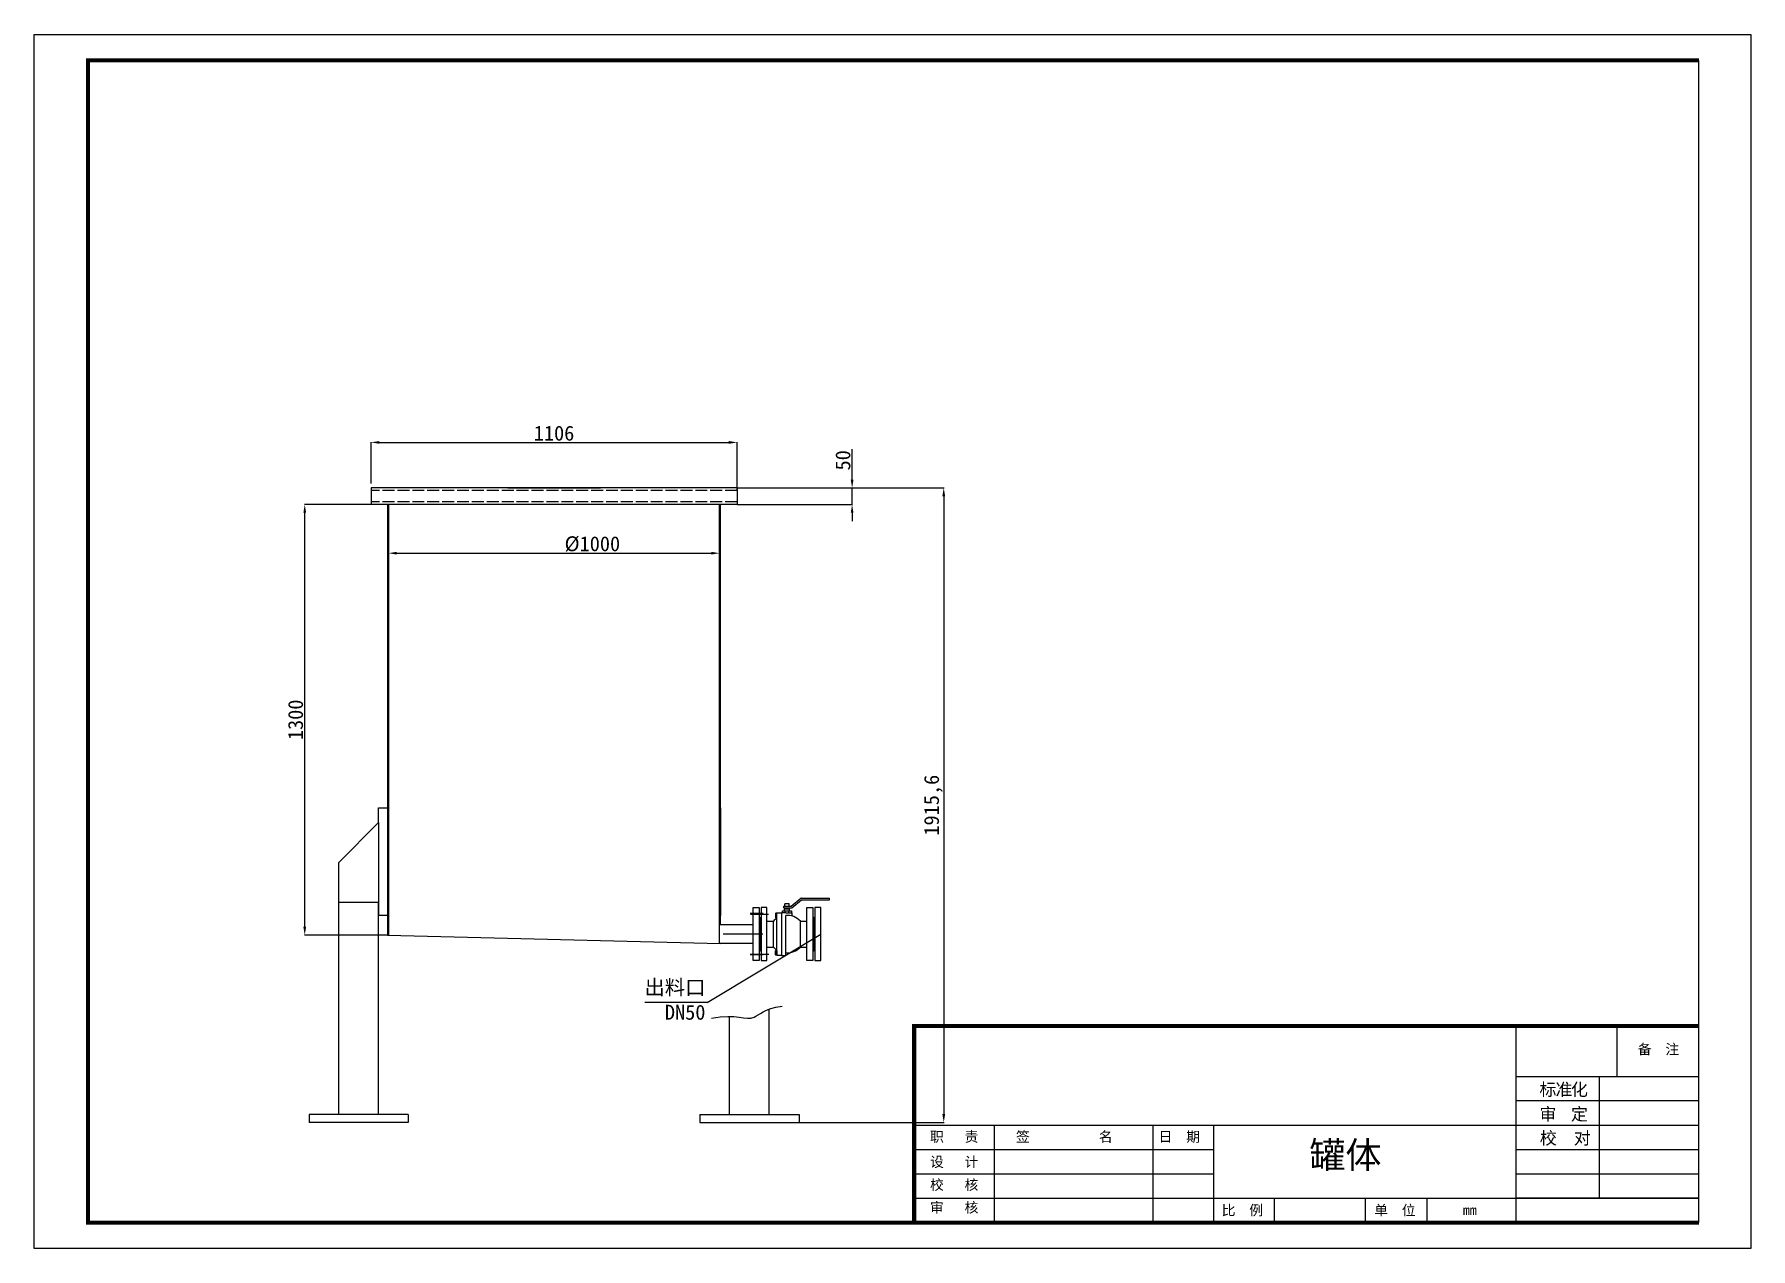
# Model space of a CAD drawing. Header units: millimetres. Extents: x 2128 to 23460, y -18769 to 2996.
# Drawn here: x 13130 to 18315, y -14267 to -10600 of the extents above; entities that cross this region are included whole.
import ezdxf

# ---------------------------------------------------------------- set-up
doc = ezdxf.new("R2010")
doc.units = ezdxf.units.MM
doc.linetypes.add('ACAD_ISO02W100', pattern=[15, 12, -3])
doc.linetypes.add('ACAD_ISO04W100', pattern=[30, 24, -3, 0, -3])
for name, color, linetype in [('中心线', 1, 'ACAD_ISO04W100'), ('标注', 6, 'Continuous'), ('注释', 3, 'Continuous'), ('虚线', 7, 'ACAD_ISO02W100'), ('轴线', 1, 'ACAD_ISO04W100')]:
    doc.layers.add(name, color=color, linetype=linetype)
doc.layers.add('标注线', color=7, linetype='Continuous', lineweight=9)
doc.styles.get("Standard").update_dxf_attribs({"font": ''})
doc.styles.add('STYLE1', font='')
doc.styles.get('Standard').set_extended_font_data('SimSun')
doc.styles.get('STYLE1').set_extended_font_data('FangSong_GB2312')
doc.dimstyles.new('ISO-25', dxfattribs={"dimtxt": 45, "dimasz": 25, "dimexe": 1.25, "dimexo": 0.625, "dimgap": 5, "dimtad": 1, "dimtxsty": 'Standard', "dimcen": 2.5, "dimadec": 0, "dimazin": 0, "dimtfac": 1, "dimtmove": 0, "dimatfit": 3, "dimfxl": 0, "dimarcsym": 0})

msp = doc.modelspace()

# ---------------------------------------------------------------- texts
at = {"linetype": 'Continuous', "lineweight": -3, "char_height": 30.64964, "attachment_point": 1}
for s, insert, width in [('{\\fSimSun|b0|i0|c134|p54;备  注}', (17973.817, -13649.189), 410.52998), ('{\\fSimSun|b0|i0|c134|p54;职   责}', (15835.543, -13913.263), 283.58211), ('{\\fSimSun|b0|i0|c134|p54;签          名}', (16095.121, -13913.263), 356.97555), ('{\\fSimSun|b0|i0|c134|p54;日  期}', (16526.087, -13913.263), 283.58211), ('{\\fSimSun|b0|i0|c134|p54;设   计   }', (15835.543, -13989.265), 283.58211), ('{\\fSimSun|b0|i0|c134|p54;校   核   }', (15835.543, -14058.267), 283.58211), ('{\\fSimSun|b0|i0|c134|p54;审   核   }', (15835.543, -14127.019), 283.58211), ('{\\fSimSun|b0|i0|c134|p54;比  例}', (16716.604, -14135.256), 283.58211), ('{\\fSimSun|b0|i0|c134|p54;单  位}', (17177.356, -14135.256), 283.58211), ('{\\fSimSun|b0|i0|c134|p2;mm}', (17445.58, -14134.516), 283.58211)]:
    msp.add_mtext(s, dxfattribs=dict(at, insert=insert, width=width))
at = {"layer": '标注', "insert": (16981.41, -13943.868), "char_height": 80, "attachment_point": 1}
msp.add_mtext_dynamic_manual_height_columns('{\\C0;罐体}', width=913.33857, gutter_width=12.5, heights=[0], dxfattribs=at)
at = {"layer": '标注线', "color": 7, "ltscale": 0.13, "attachment_point": 1, "style": 'STYLE1'}
for s, insert, char_height, width in [('标', (17676.7, -13767.324), 37.736, 47.23771), ('准', (17725.215, -13767.324), 37.736, 47.23771), ('化', (17771.622, -13767.324), 37.736, 47.23771), ('审', (17676.7, -13841.549), 37.736, 47.23771), ('定', (17771.622, -13841.549), 37.736, 47.23771), ('校  对', (17677.727, -13913.901), 37.7359, 190.2792)]:
    msp.add_mtext(s, dxfattribs=dict(at, insert=insert, char_height=char_height, width=width))
at = {"layer": '注释', "insert": (15157.118, -13455.317), "char_height": 45, "attachment_point": 3}
msp.add_mtext_dynamic_manual_height_columns('出料口\\PDN50', width=188.80723, gutter_width=12.5, heights=[0], dxfattribs=at)

# ---------------------------------------------------------------- blocks, each defined once
blk = doc.blocks.new('*D63')
at = {"layer": 'Defpoints', "color": 0, "transparency": 16777216}
for p in [(15199.8, -12166.8), (14199.8, -12276.5), (15199.8, -12270.5)]:
    blk.add_point(p, dxfattribs=at)
at = {"layer": '标注', "color": 0, "lineweight": -2, "transparency": 16777216}
for p, q in [((14199.8, -12275.8), (14199.8, -12165.6)), ((14224.8, -12166.8), (15174.8, -12166.8)), ((15199.8, -12269.9), (15199.8, -12165.6))]:
    blk.add_line(p, q, dxfattribs=at)
at = {"layer": '标注', "color": 0, "transparency": 16777216}
for points in [[(14224.8, -12162.6), (14224.8, -12171), (14199.8, -12166.8)], [(15174.8, -12162.6), (15174.8, -12171), (15199.8, -12166.8)]]:
    blk.add_solid(points, dxfattribs=at)
at = {"layer": '标注', "color": 0, "transparency": 16777216, "insert": (14815.5, -12139.3), "char_height": 45, "attachment_point": 5}
blk.add_mtext('%%C1000', dxfattribs=at)
blk = doc.blocks.new('*D64')
at = {"layer": 'Defpoints', "color": 0, "transparency": 16777216}
for p in [(13946.6, -12019.9), (14146.8, -12019.9), (14196.8, -13319.9)]:
    blk.add_point(p, dxfattribs=at)
at = {"layer": '标注', "color": 0, "lineweight": -2, "transparency": 16777216}
for p, q in [((14146.2, -12019.9), (13945.4, -12019.9)), ((13946.6, -13294.9), (13946.6, -12044.9)), ((14196.2, -13319.9), (13945.4, -13319.9))]:
    blk.add_line(p, q, dxfattribs=at)
at = {"layer": '标注', "color": 0, "transparency": 16777216}
for points in [[(13942.5, -12044.9), (13950.8, -12044.9), (13946.6, -12019.9)], [(13942.5, -13294.9), (13950.8, -13294.9), (13946.6, -13319.9)]]:
    blk.add_solid(points, dxfattribs=at)
at = {"layer": '标注', "color": 0, "transparency": 16777216, "insert": (13919.1, -12669.9), "char_height": 45, "attachment_point": 5, "rotation": 90}
blk.add_mtext('1300', dxfattribs=at)
blk = doc.blocks.new('*D65')
at = {"color": 0, "lineweight": -2, "transparency": 16777216}
for p, q in [((14146.8, -11956.1), (14146.8, -11831.1)), ((14171.8, -11832.3), (15227.8, -11832.3)), ((15252.8, -11977.3), (15252.8, -11831.1))]:
    blk.add_line(p, q, dxfattribs=at)
at = {"color": 0, "transparency": 16777216}
for points in [[(14171.8, -11828.2), (14171.8, -11836.5), (14146.8, -11832.3)], [(15227.8, -11828.2), (15227.8, -11836.5), (15252.8, -11832.3)]]:
    blk.add_solid(points, dxfattribs=at)
at = {"layer": 'Defpoints', "color": 0, "transparency": 16777216}
for p in [(15252.8, -11832.3), (14146.8, -11956.7), (15252.8, -11977.9)]:
    blk.add_point(p, dxfattribs=at)
at = {"color": 0, "transparency": 16777216, "insert": (14699.8, -11804.8), "char_height": 45, "attachment_point": 5}
blk.add_mtext('1106', dxfattribs=at)
blk = doc.blocks.new('*D66')
at = {"color": 0, "lineweight": -2, "transparency": 16777216}
for p, q in [((15600.2, -11944.9), (15600.2, -11852.9)), ((15253.4, -11969.9), (15601.5, -11969.9)), ((15600.2, -12019.9), (15600.2, -11969.9)), ((15253.4, -12019.9), (15601.5, -12019.9)), ((15600.2, -12044.9), (15600.2, -12069.9))]:
    blk.add_line(p, q, dxfattribs=at)
at = {"color": 0, "transparency": 16777216}
for points in [[(15596.1, -11944.9), (15604.4, -11944.9), (15600.2, -11969.9)], [(15596.1, -12044.9), (15604.4, -12044.9), (15600.2, -12019.9)]]:
    blk.add_solid(points, dxfattribs=at)
at = {"layer": 'Defpoints', "color": 0, "transparency": 16777216}
for p in [(15252.8, -11969.9), (15600.2, -11969.9), (15252.8, -12019.9)]:
    blk.add_point(p, dxfattribs=at)
at = {"color": 0, "transparency": 16777216, "insert": (15572.7, -11886.4), "char_height": 45, "attachment_point": 5, "rotation": 90}
blk.add_mtext('50', dxfattribs=at)
blk = doc.blocks.new('*D67')
at = {"color": 0, "lineweight": -2, "transparency": 16777216}
for p, q in [((15254.1, -11969.9), (15878.4, -11969.9)), ((15877.1, -11994.9), (15877.1, -13860.5)), ((15440.7, -13885.5), (15878.4, -13885.5))]:
    blk.add_line(p, q, dxfattribs=at)
at = {"color": 0, "transparency": 16777216}
for points in [[(15872.9, -11994.9), (15881.3, -11994.9), (15877.1, -11969.9)], [(15872.9, -13860.5), (15881.3, -13860.5), (15877.1, -13885.5)]]:
    blk.add_solid(points, dxfattribs=at)
at = {"layer": 'Defpoints', "color": 0, "transparency": 16777216}
for p in [(15253.4, -11969.9), (15440.1, -13885.5), (15877.1, -13885.5)]:
    blk.add_point(p, dxfattribs=at)
at = {"color": 0, "transparency": 16777216, "insert": (15845.9, -12927.7), "char_height": 45, "attachment_point": 5, "rotation": 90}
blk.add_mtext('1915,6', dxfattribs=at)

# ---------------------------------------------------------------- dimensions: what is measured, and where the dimension line sits
at = {"color": 3}
dim = msp.add_linear_dim(base=(15252.815, -11832.332), p1=(14146.815, -11956.75), p2=(15252.815, -11977.917), dimstyle='ISO-25', dxfattribs=at)
dim.commit()
dim.dimension.update_dxf_attribs({"geometry": '*D65', "text_midpoint": (14699.815, -11804.832)})
for base, p1, p2, picture, middle in [((15600.239, -11969.917), (15252.815, -12019.917), (15252.815, -11969.917), '*D66', (15572.739, -11886.417)), ((15877.106, -13885.516), (15253.44, -11969.917), (15440.081, -13885.516), '*D67', (15845.856, -12927.716))]:
    dim = msp.add_linear_dim(base=base, p1=p1, p2=p2, angle=90, dimstyle='ISO-25', dxfattribs=at)
    dim.commit()
    dim.dimension.update_dxf_attribs({"geometry": picture, "text_midpoint": middle})
at = {"layer": '标注'}
dim = msp.add_linear_dim(base=(13946.645, -12019.917), p1=(14196.815, -13319.917), p2=(14146.815, -12019.917), angle=90, dimstyle='ISO-25', dxfattribs=at)
dim.commit()
dim.dimension.update_dxf_attribs({"geometry": '*D64', "text_midpoint": (13919.145, -12669.917)})
dim = msp.add_linear_dim(base=(15199.815, -12166.8), p1=(14199.815, -12276.471), p2=(15199.815, -12270.543), text='%%C<>', dimstyle='ISO-25', dxfattribs=at)
dim.commit()
dim.dimension.update_dxf_attribs({"geometry": '*D63', "text_midpoint": (14815.45, -12166.8), "dimtype": 160})

# ---------------------------------------------------------------- linework, layer by layer
for p, q in [((18158.621, -14187.752), (18158.621, -10679.085)), ((15252.815, -11969.917), (14146.815, -11969.917)), ((14146.815, -11969.917), (14146.815, -12019.917)), ((14699.815, -11969.917), (14724.815, -11969.917)), ((15252.815, -11969.917), (15252.815, -12019.917)), ((15252.815, -12019.917), (14146.815, -12019.917)), ((14196.815, -12019.917), (14196.815, -13319.917)), ((14199.815, -12019.917), (14199.815, -13319.994)), ((14199.815, -12019.917), (14199.815, -13319.917)), ((15199.815, -13345.444), (15199.815, -12019.917)), ((15202.815, -13288.444), (15202.815, -12019.917)), ((14169.544, -12980.235), (14169.544, -12935.168)), ((14169.544, -12935.168), (14196.815, -12935.168)), ((14196.815, -12935.168), (14196.815, -13260.504)), ((15202.815, -12935.168), (15202.815, -13260.504)), ((14169.544, -12980.235), (14049.544, -13100.235)), ((14169.544, -12980.235), (14169.544, -13230.595)), ((14049.548, -13861.516), (14049.544, -13100.235)), ((14049.544, -13220.235), (14169.544, -13220.235)), ((14169.548, -13861.516), (14169.544, -13220.235)), ((14169.544, -13220.235), (14169.544, -13260.504)), ((15416.526, -13232.232), (15445.269, -13208.294)), ((15418.336, -13237.232), (15447.357, -13213.062)), ((15445.909, -13208.062), (15532.419, -13208.062)), ((15447.357, -13213.062), (15532.419, -13213.062)), ((15532.419, -13213.062), (15532.419, -13208.062)), ((14196.815, -13260.504), (14169.544, -13260.504)), ((15301.082, -13396.944), (15301.082, -13236.944)), ((15301.082, -13236.944), (15319.082, -13236.944)), ((15319.082, -13236.944), (15319.082, -13396.944)), ((15343.082, -13236.944), (15325.082, -13236.944)), ((15325.082, -13236.944), (15325.082, -13396.944)), ((15343.082, -13396.944), (15343.082, -13236.944)), ((15369.444, -13257.475), (15371.885, -13257.475)), ((15369.444, -13264.377), (15371.885, -13264.377)), ((15389.733, -13252.866), (15389.733, -13246.551)), ((15389.733, -13246.551), (15417.352, -13246.551)), ((15393.545, -13232.232), (15416.526, -13232.232)), ((15393.545, -13237.232), (15393.545, -13232.232)), ((15393.545, -13237.232), (15418.336, -13237.232)), ((15395.797, -13246.551), (15395.797, -13240.302)), ((15395.797, -13240.302), (15411.288, -13240.302)), ((15396.956, -13232.232), (15396.956, -13225.907)), ((15410.129, -13225.907), (15396.956, -13225.907)), ((15398.073, -13252.866), (15398.073, -13246.551)), ((15398.949, -13240.302), (15398.949, -13237.232)), ((15400.09, -13252.866), (15419.595, -13252.866)), ((15408.136, -13240.302), (15408.136, -13237.232)), ((15409.012, -13252.866), (15409.012, -13246.551)), ((15410.129, -13232.232), (15410.129, -13225.907)), ((15411.288, -13246.551), (15411.288, -13240.302)), ((15417.352, -13246.551), (15417.352, -13252.866)), ((15419.595, -13262.546), (15419.595, -13252.866)), ((15463.549, -13396.944), (15463.549, -13236.944)), ((15463.549, -13236.944), (15481.549, -13236.944)), ((15481.549, -13236.944), (15481.549, -13396.944)), ((15505.549, -13236.944), (15487.549, -13236.944)), ((15487.549, -13236.944), (15487.549, -13396.944)), ((15505.549, -13396.944), (15505.549, -13236.944)), ((14196.815, -13319.917), (15202.815, -13345.521)), ((15300.753, -13288.444), (15199.815, -13288.444)), ((15343.082, -13277.47), (15362.56, -13277.47)), ((15362.56, -13356.418), (15362.56, -13277.47)), ((15443.948, -13277.47), (15463.549, -13277.47)), ((15444.159, -13356.418), (15444.159, -13277.47)), ((15300.753, -13345.444), (15199.815, -13345.444)), ((15202.815, -13345.521), (15202.815, -13345.444)), ((15343.082, -13356.418), (15362.56, -13356.418)), ((15369.444, -13369.512), (15371.885, -13369.512)), ((15369.444, -13376.414), (15371.885, -13376.414)), ((15444.159, -13356.418), (15463.549, -13356.418)), ((15301.082, -13379.444), (15301.082, -13379.444)), ((15319.082, -13396.944), (15301.082, -13396.944)), ((15325.082, -13396.944), (15343.082, -13396.944)), ((15343.082, -13379.444), (15343.082, -13379.444)), ((15463.549, -13379.444), (15463.549, -13379.444)), ((15481.549, -13396.944), (15463.549, -13396.944)), ((15487.549, -13396.944), (15505.549, -13396.944)), ((15505.549, -13379.444), (15505.549, -13379.444)), ((15230.081, -13861.516), (15230.085, -13565.378)), ((15350.081, -13861.516), (15350.085, -13543.392)), ((17606.539, -13746.398), (18158.621, -13746.398)), ((14259.548, -13861.516), (13959.548, -13861.516)), ((13959.548, -13861.516), (13959.548, -13885.516)), ((14259.548, -13885.516), (13959.548, -13885.516)), ((14259.548, -13861.516), (14259.548, -13885.516)), ((15140.081, -13861.516), (15440.081, -13861.516)), ((15140.081, -13861.516), (15140.081, -13885.516)), ((15140.081, -13885.516), (15440.081, -13885.516)), ((15440.081, -13861.516), (15440.081, -13885.516))]:
    msp.add_line(p, q)
at = {"color": 0}
msp.add_line((14559.815, -11969.917), (14839.815, -11969.917), dxfattribs=at)
at = {"color": 1, "ltscale": 50}
for p, q in [((15292.872, -13256.953), (15347.977, -13256.953)), ((15292.5, -13376.936), (15348.349, -13376.936))]:
    msp.add_line(p, q, dxfattribs=at)
at = {"linetype": 'Continuous', "lineweight": -3}
for p, q in [((15781.314, -13594.378), (18158.621, -13594.378)), ((15781.671, -13594.378), (18158.621, -13594.378)), ((15781.671, -13594.378), (18158.978, -13594.378)), ((17606.539, -14187.752), (17606.539, -13594.38)), ((17911.174, -13746.398), (17911.174, -13594.378)), ((17858.012, -14114.194), (17858.012, -13746.398)), ((18158.621, -13819.957), (17606.539, -13819.957)), ((15793.844, -13893.516), (18158.621, -13893.516)), ((16030.066, -14187.752), (16030.066, -13893.516)), ((16509.303, -14187.752), (16509.303, -13893.516)), ((16693.2, -14187.752), (16693.2, -13893.516)), ((15793.844, -13967.076), (16693.2, -13967.076)), ((17606.539, -13967.075), (18158.621, -13967.075)), ((15793.683, -14040.634), (16693.2, -14040.634)), ((17606.539, -14040.634), (18158.621, -14040.634)), ((15793.683, -14114.194), (16693.2, -14114.194)), ((16693.2, -14114.194), (18158.621, -14114.194)), ((16875.676, -14113.242), (16875.676, -14187.752)), ((17149.87, -14113.242), (17149.87, -14187.752)), ((17336.913, -14113.242), (17336.913, -14187.752)), ((18158.621, -14114.194), (17606.539, -14114.194)), ((15793.657, -14187.752), (18158.621, -14187.752))]:
    msp.add_line(p, q, dxfattribs=at)
at = {"lineweight": -3}
msp.add_lwpolyline([(13129.69, -10600.289), (18314.829, -10600.289), (18314.829, -14266.549), (13129.69, -14266.549)], close=True, dxfattribs=at)
at = {"linetype": 'Continuous', "lineweight": -3, "const_width": 12.26}
for points in [[(18158.621, -10679.085), (13292.232, -10679.085), (13292.232, -14187.752)], [(18158.621, -14187.752), (13292.232, -14187.752), (13292.232, -10679.085)], [(15781.671, -13594.387), (18158.621, -13594.378)], [(15787.71, -13594.387), (15787.71, -14187.752)]]:
    msp.add_lwpolyline(points, dxfattribs=at)
for points in [[(15319.082, -13366.944), (15322.082, -13366.944), (15322.082, -13266.944), (15319.082, -13266.944)], [(15325.082, -13366.944), (15322.082, -13366.944), (15322.082, -13266.944), (15325.082, -13266.944)], [(15400.09, -13252.866), (15386.488, -13252.866), (15386.488, -13381.023), (15400.09, -13381.023), (15400.09, -13260.269)], [(15481.549, -13366.944), (15484.549, -13366.944), (15484.549, -13266.944), (15481.549, -13266.944)], [(15487.549, -13366.944), (15484.549, -13366.944), (15484.549, -13266.944), (15487.549, -13266.944)]]:
    msp.add_lwpolyline(points)
for points in [[(15368.444, -13254.881), (15368.444, -13266.971), (15369.444, -13267.971), (15371.885, -13267.971), (15372.885, -13266.971), (15372.885, -13254.881), (15371.885, -13253.881), (15369.444, -13253.881)], [(15372.885, -13381.023), (15372.885, -13252.866), (15386.488, -13252.866), (15386.488, -13381.023)], [(15368.444, -13379.008), (15368.444, -13366.918), (15369.444, -13365.918), (15371.885, -13365.918), (15372.885, -13366.918), (15372.885, -13379.008), (15371.885, -13380.008), (15369.444, -13380.008)]]:
    msp.add_lwpolyline(points, close=True)
for centre, radius, start, end in [((15445.909, -13209.062), 1, 90, 129.788581), ((15403.36, -13316.944), 56.77, 122.466564, 135.946366), ((15369.444, -13256.475), 1, 180, 270), ((15369.444, -13258.475), 1, 90, 180), ((15369.444, -13263.377), 1, 180, 270), ((15369.444, -13265.377), 1, 90, 180), ((15371.885, -13256.475), 1, 270, 0), ((15371.885, -13258.475), 1, 0, 90), ((15371.885, -13263.377), 1, 270, 0), ((15371.885, -13265.377), 1, 0, 90), ((15403.36, -13316.944), 56.77, 44.053634, 93.302027), ((15403.36, -13316.944), 56.77, 224.053634, 237.533436), ((15369.444, -13368.512), 1, 180, 270), ((15369.444, -13370.512), 1, 90, 180), ((15369.444, -13375.414), 1, 180, 270), ((15369.444, -13377.414), 1, 90, 180), ((15371.885, -13368.512), 1, 270, 0), ((15371.885, -13370.512), 1, 0, 90), ((15371.885, -13375.414), 1, 270, 0), ((15371.885, -13377.414), 1, 0, 90), ((15403.36, -13316.944), 56.77, 266.697973, 315.946366)]:
    msp.add_arc(centre, radius, start, end)
msp.add_open_spline([(15175.477, -13570.339), (15251.966, -13555.686), (15295.72, -13593.088), (15333.558, -13541.686), (15389.277, -13534.807)], degree=3, knots=[92.04093168, 92.04093168, 92.04093168, 92.04093168, 159.66291561, 200.82314606, 200.82314606, 200.82314606, 200.82314606])
at = {"layer": '中心线', "ltscale": 5}
msp.add_line((15331.034, -13316.944), (15207.451, -13316.944), dxfattribs=at)
at = {"layer": '注释'}
for q in [(15505.549, -13316.944), (14973.591, -13523.678)]:
    msp.add_line((15161.993, -13523.678), q, dxfattribs=at)
at = {"layer": '虚线', "color": 2, "ltscale": 3}
for p, q in [((15252.815, -11977.917), (14146.815, -11977.917)), ((15252.815, -12011.917), (14146.815, -12011.917))]:
    msp.add_line(p, q, dxfattribs=at)
at = {"layer": '轴线', "ltscale": 5}
for p, q in [((15331.363, -13254.444), (15291.889, -13254.444)), ((15331.363, -13379.444), (15291.889, -13379.444))]:
    msp.add_line(p, q, dxfattribs=at)

msp.set_redraw_order([(e.dxf.handle, doc.entitydb.next_handle()) for e in msp.query("TEXT MTEXT ATTDEF DIMENSION ARC_DIMENSION")])  # texts and dimensions are drawn at this point

doc.saveas('drawing.dxf')
